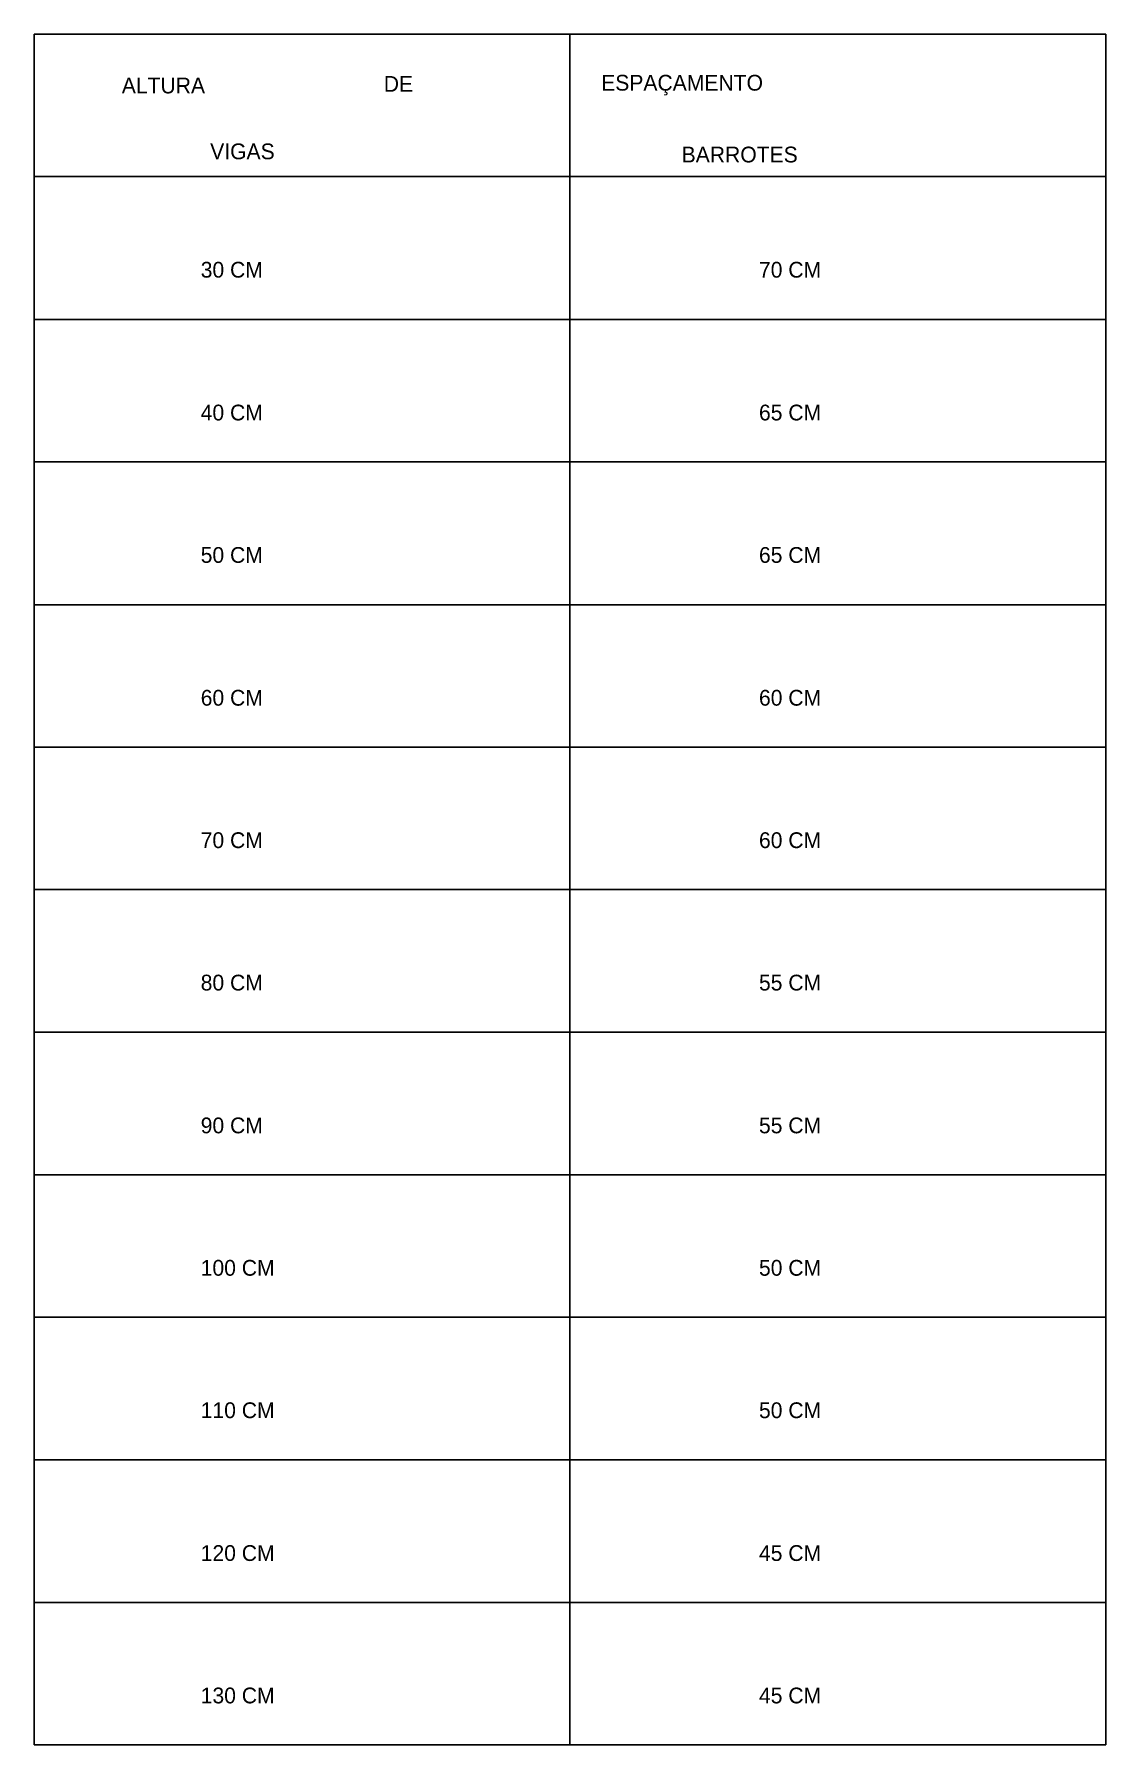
# Model space of a CAD drawing. Header units: metres. Extents: x -2848 to 22762, y -45195 to 1016.
# Drawn here: x 18715.5 to 18987.1, y -28951.9 to -28518.3 of the extents above; entities that cross this region are included whole.
import ezdxf

# ---------------------------------------------------------------- set-up
doc = ezdxf.new("R2010")
doc.units = ezdxf.units.M
doc.layers.add('GARFOS', color=7, linetype='Continuous')

msp = doc.modelspace()

# ---------------------------------------------------------------- texts
at = {"layer": 'GARFOS'}
for s, p in [('ALTURA   ', (18737.7, -28533.3)), ('DE', (18804.1, -28532.9)), ('ESPAÇAMENTO', (18859.2, -28532.6)), ('VIGAS', (18760.1, -28550)), ('BARROTES', (18879.6, -28550.8)), ('30 CM', (18757.7, -28580)), ('70 CM', (18899.2, -28580)), ('40 CM', (18757.7, -28616.2)), ('65 CM', (18899.2, -28616.2)), ('50 CM', (18757.7, -28652.3)), ('65 CM', (18899.2, -28652.3)), ('60 CM', (18757.7, -28688.5)), ('60 CM', (18899.2, -28688.5)), ('70 CM', (18757.7, -28724.6)), ('60 CM', (18899.2, -28724.6)), ('80 CM', (18757.7, -28760.7)), ('55 CM', (18899.2, -28760.7)), ('90 CM', (18757.7, -28796.9)), ('55 CM', (18899.2, -28796.9)), ('100 CM', (18757.7, -28833)), ('50 CM', (18899.2, -28833)), ('110 CM', (18757.7, -28869.1)), ('50 CM', (18899.2, -28869.1)), ('120 CM', (18757.7, -28905.3)), ('45 CM', (18899.2, -28905.3)), ('130 CM', (18757.7, -28941.4)), ('45 CM', (18899.2, -28941.4))]:
    msp.add_text(s, height=4, dxfattribs=at).set_placement(p)

# ---------------------------------------------------------------- linework, layer by layer
at = {"layer": 'GARFOS'}
for p, q in [((18715.5, -28951.9), (18715.5, -28518.3)), ((18715.5, -28518.3), (18987.1, -28518.3)), ((18851.3, -28518.3), (18851.3, -28951.9)), ((18987.1, -28518.3), (18987.1, -28951.9)), ((18715.5, -28554.4), (18987.1, -28554.4)), ((18715.5, -28554.4), (18987.1, -28554.4)), ((18715.5, -28590.6), (18987.1, -28590.6)), ((18715.5, -28626.7), (18987.1, -28626.7)), ((18715.5, -28662.9), (18987.1, -28662.9)), ((18715.5, -28699), (18987.1, -28699)), ((18715.5, -28735.1), (18987.1, -28735.1)), ((18715.5, -28771.3), (18987.1, -28771.3)), ((18715.5, -28807.4), (18987.1, -28807.4)), ((18715.5, -28843.5), (18987.1, -28843.5)), ((18715.5, -28879.7), (18987.1, -28879.7)), ((18715.5, -28915.8), (18987.1, -28915.8)), ((18715.5, -28951.9), (18987.1, -28951.9))]:
    msp.add_line(p, q, dxfattribs=at)

msp.set_redraw_order([(e.dxf.handle, doc.entitydb.next_handle()) for e in msp.query("TEXT MTEXT ATTDEF DIMENSION ARC_DIMENSION")])  # texts and dimensions are drawn at this point

doc.saveas('drawing.dxf')
